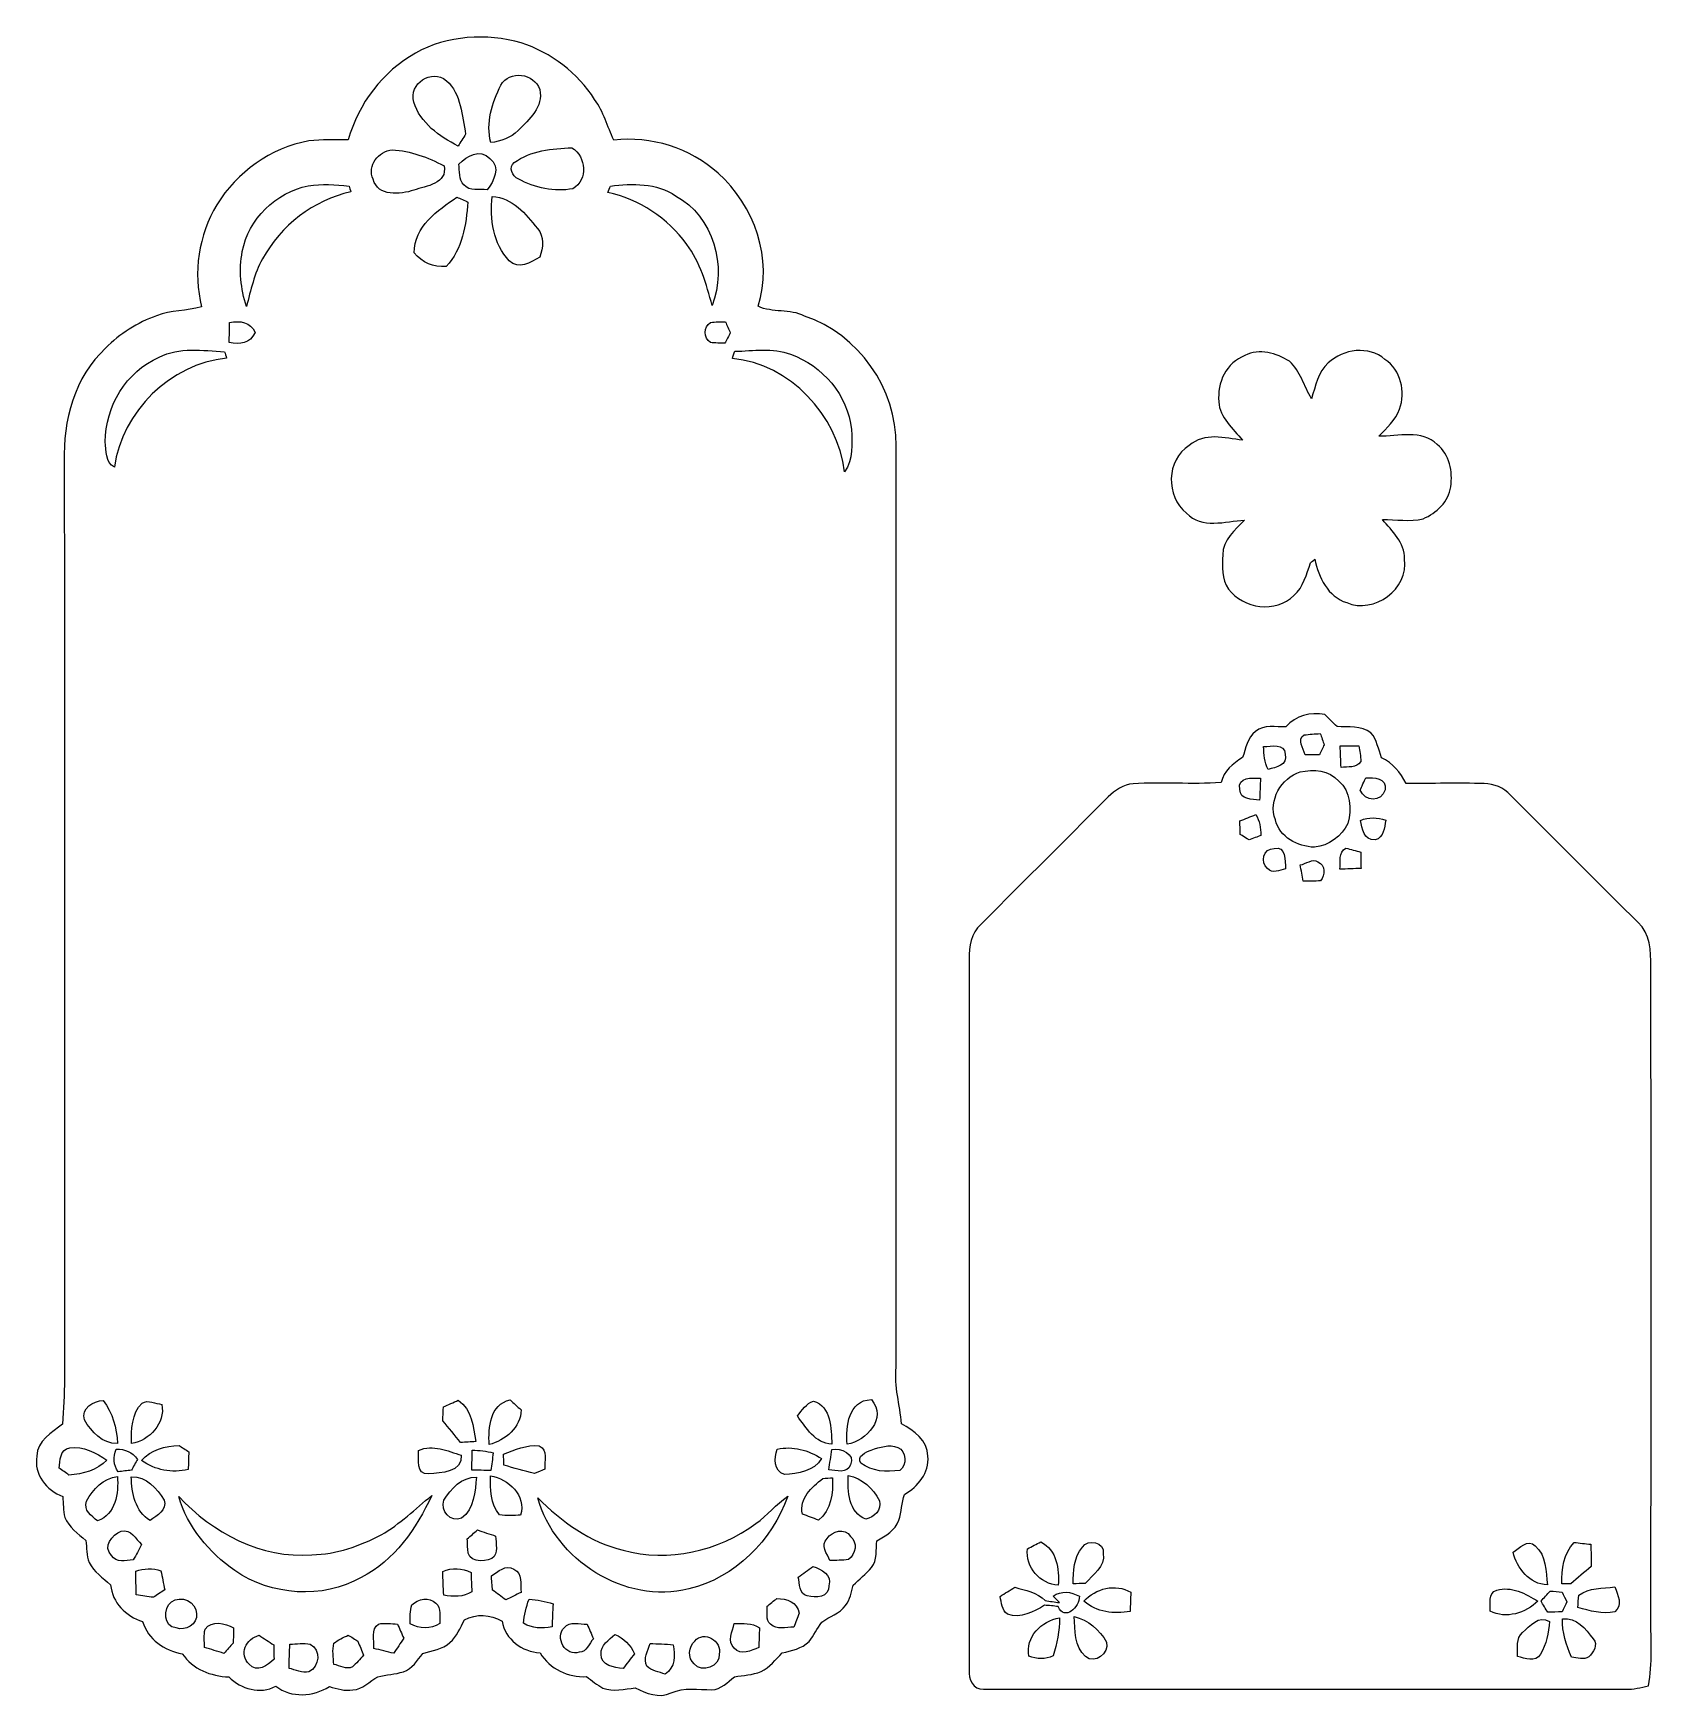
# Model space of a CAD drawing. Header units: centimetres. Extents: x -7.1 to 7, y -7.3 to 7.3.
import ezdxf

# ---------------------------------------------------------------- set-up
doc = ezdxf.new("R2010")
doc.units = ezdxf.units.CM
doc.header["$MEASUREMENT"] = 0
doc.layers.add('Camada 1', color=7, linetype='Continuous')

msp = doc.modelspace()

# ---------------------------------------------------------------- linework, layer by layer
at = {"layer": 'Camada 1', "color": 151}
for points, knots in [([(-3.75284, 7.09648), (-3.47591, 7.25382), (-3.13372, 7.26897), (-2.83069, 7.18643), (-2.83069, 7.18643), (-2.57104, 7.0986), (-2.33644, 6.92502), (-2.19004, 6.69149), (-2.19004, 6.69149), (-2.11384, 6.58388), (-2.07785, 6.45548), (-2.02352, 6.33659), (-2.02352, 6.33659), (-1.69579, 6.37363), (-1.35607, 6.27062), (-1.11195, 6.04697), (-1.11195, 6.04697), (-0.7955, 5.7665), (-0.63076, 5.29519), (-0.76412, 4.88631), (-0.76412, 4.88631), (-0.63675, 4.82706), (-0.48577, 4.8655), (-0.35806, 4.80094), (-0.35806, 4.80094), (0.1136, 4.64219), (0.44979, 4.1663), (0.44097, 3.66818), (0.44097, 3.66818), (0.44167, 0.98777), (0.44238, -1.69298), (0.44062, -4.37339), (0.44062, -4.37339), (0.42579, -4.5406), (0.47271, -4.70252), (0.48894, -4.86762), (0.48894, -4.86762), (0.59901, -4.92478), (0.71437, -5.01473), (0.71861, -5.15055), (0.71861, -5.15055), (0.73306, -5.29519), (0.63112, -5.41513), (0.51399, -5.48428), (0.51399, -5.48428), (0.4893, -5.55766), (0.48894, -5.63667), (0.46601, -5.71041), (0.46601, -5.71041), (0.43427, -5.7979), (0.3489, -5.84412), (0.2734, -5.88822), (0.2734, -5.88822), (0.26317, -5.96582), (0.27939, -6.05613), (0.22647, -6.1221), (0.22647, -6.1221), (0.17955, -6.1796), (0.12064, -6.22618), (0.06631, -6.27661), (0.06631, -6.27661), (0.04938, -6.33694), (0.03951, -6.40257), (0.00034, -6.45371), (0.00034, -6.45371), (-0.05115, -6.52497), (-0.14145, -6.54755), (-0.20778, -6.60047), (-0.20778, -6.60047), (-0.24835, -6.65339), (-0.27622, -6.71512), (-0.31855, -6.76733), (-0.31855, -6.76733), (-0.37923, -6.8326), (-0.47201, -6.84494), (-0.5535, -6.86822), (-0.5535, -6.86822), (-0.611, -6.92572), (-0.6625, -6.99416), (-0.73695, -7.03121), (-0.73695, -7.03121), (-0.81173, -7.05979), (-0.89252, -7.06437), (-0.97084, -7.07565), (-0.97084, -7.07565), (-1.02975, -7.12223), (-1.0862, -7.1875), (-1.16733, -7.18889), (-1.16733, -7.18889), (-1.28658, -7.1896), (-1.4097, -7.16209), (-1.52223, -7.21713), (-1.52223, -7.21713), (-1.62877, -7.26722), (-1.74025, -7.22029), (-1.8369, -7.17232), (-1.8369, -7.17232), (-1.92899, -7.18397), (-2.02706, -7.21006), (-2.11737, -7.17515), (-2.11737, -7.17515), (-2.16887, -7.14728), (-2.21368, -7.10917), (-2.25989, -7.07424), (-2.25989, -7.07424), (-2.42393, -7.08483), (-2.57951, -7.00687), (-2.667, -6.86788), (-2.667, -6.86788), (-2.82292, -6.85587), (-2.97144, -6.75111), (-2.99861, -6.59058), (-2.99861, -6.59058), (-3.10198, -6.53345), (-3.22121, -6.52039), (-3.32705, -6.58001), (-3.32705, -6.58001), (-3.36232, -6.64951), (-3.39336, -6.72429), (-3.45298, -6.77721), (-3.45298, -6.77721), (-3.5179, -6.83718), (-3.60927, -6.84742), (-3.6904, -6.87175), (-3.6904, -6.87175), (-3.73909, -6.93137), (-3.78142, -7.00617), (-3.85867, -7.03226), (-3.85867, -7.03226), (-3.93135, -7.0552), (-4.00897, -7.05767), (-4.08269, -7.07672), (-4.08269, -7.07672), (-4.15642, -7.11234), (-4.21286, -7.1875), (-4.30035, -7.18996), (-4.30035, -7.18996), (-4.3702, -7.20302), (-4.4383, -7.18078), (-4.50461, -7.16209), (-4.50461, -7.16209), (-4.6475, -7.24782), (-4.83588, -7.2651), (-4.97275, -7.15785), (-4.97275, -7.15785), (-5.11069, -7.23299), (-5.27578, -7.1829), (-5.38198, -7.07743), (-5.38198, -7.07743), (-5.54248, -7.06966), (-5.6956, -7.01145), (-5.78908, -6.87492), (-5.78908, -6.87492), (-5.94642, -6.8453), (-6.08682, -6.75181), (-6.13587, -6.59306), (-6.13587, -6.59306), (-6.28332, -6.54719), (-6.40009, -6.43113), (-6.4149, -6.27274), (-6.4149, -6.27274), (-6.48158, -6.21276), (-6.56166, -6.16126), (-6.60293, -6.07871), (-6.60293, -6.07871), (-6.62445, -6.01698), (-6.62305, -5.95066), (-6.63081, -5.8868), (-6.63081, -5.8868), (-6.69748, -5.82577), (-6.77932, -5.77179), (-6.81426, -5.68466), (-6.81426, -5.68466), (-6.82941, -5.62539), (-6.8273, -5.56294), (-6.83224, -5.50262), (-6.83224, -5.50262), (-6.97371, -5.44795), (-7.08942, -5.3093), (-7.05767, -5.14984), (-7.05767, -5.14984), (-7.0566, -5.01368), (-6.92855, -4.94347), (-6.83331, -4.8715), (-6.83331, -4.8715), (-6.82766, -4.74062), (-6.81813, -4.6101), (-6.81743, -4.47922), (-6.81743, -4.47922), (-6.81955, -1.80974), (-6.81601, 0.85936), (-6.81918, 3.52882), (-6.81918, 3.52882), (-6.83224, 3.88691), (-6.72889, 4.27143), (-6.45829, 4.52013), (-6.45829, 4.52013), (-6.33377, 4.64714), (-6.18067, 4.74486), (-6.0131, 4.80377), (-6.0131, 4.80377), (-5.88715, 4.85104), (-5.74993, 4.84504), (-5.62151, 4.88173), (-5.62151, 4.88173), (-5.69419, 5.18018), (-5.64797, 5.50827), (-5.48852, 5.77144), (-5.48852, 5.77144), (-5.31247, 6.0579), (-5.01721, 6.26991), (-4.68453, 6.32989), (-4.68453, 6.32989), (-4.57059, 6.34471), (-4.45487, 6.33835), (-4.34021, 6.33871), (-4.34021, 6.33871), (-4.25379, 6.65621), (-4.03965, 6.93525), (-3.75284, 7.09648)], [0, 0, 0, 0, 0.01785714, 0.01785714, 0.01785714, 0.01785714, 0.03571429, 0.03571429, 0.03571429, 0.03571429, 0.05357143, 0.05357143, 0.05357143, 0.05357143, 0.07142857, 0.07142857, 0.07142857, 0.07142857, 0.08928571, 0.08928571, 0.08928571, 0.08928571, 0.10714286, 0.10714286, 0.10714286, 0.10714286, 0.125, 0.125, 0.125, 0.125, 0.14285714, 0.14285714, 0.14285714, 0.14285714, 0.16071429, 0.16071429, 0.16071429, 0.16071429, 0.17857143, 0.17857143, 0.17857143, 0.17857143, 0.19642857, 0.19642857, 0.19642857, 0.19642857, 0.21428571, 0.21428571, 0.21428571, 0.21428571, 0.23214286, 0.23214286, 0.23214286, 0.23214286, 0.25, 0.25, 0.25, 0.25, 0.26785714, 0.26785714, 0.26785714, 0.26785714, 0.28571429, 0.28571429, 0.28571429, 0.28571429, 0.30357143, 0.30357143, 0.30357143, 0.30357143, 0.32142857, 0.32142857, 0.32142857, 0.32142857, 0.33928571, 0.33928571, 0.33928571, 0.33928571, 0.35714286, 0.35714286, 0.35714286, 0.35714286, 0.375, 0.375, 0.375, 0.375, 0.39285714, 0.39285714, 0.39285714, 0.39285714, 0.41071429, 0.41071429, 0.41071429, 0.41071429, 0.42857143, 0.42857143, 0.42857143, 0.42857143, 0.44642857, 0.44642857, 0.44642857, 0.44642857, 0.46428571, 0.46428571, 0.46428571, 0.46428571, 0.48214286, 0.48214286, 0.48214286, 0.48214286, 0.5, 0.5, 0.5, 0.5, 0.51785714, 0.51785714, 0.51785714, 0.51785714, 0.53571429, 0.53571429, 0.53571429, 0.53571429, 0.55357143, 0.55357143, 0.55357143, 0.55357143, 0.57142857, 0.57142857, 0.57142857, 0.57142857, 0.58928571, 0.58928571, 0.58928571, 0.58928571, 0.60714286, 0.60714286, 0.60714286, 0.60714286, 0.625, 0.625, 0.625, 0.625, 0.64285714, 0.64285714, 0.64285714, 0.64285714, 0.66071429, 0.66071429, 0.66071429, 0.66071429, 0.67857143, 0.67857143, 0.67857143, 0.67857143, 0.69642857, 0.69642857, 0.69642857, 0.69642857, 0.71428571, 0.71428571, 0.71428571, 0.71428571, 0.73214286, 0.73214286, 0.73214286, 0.73214286, 0.75, 0.75, 0.75, 0.75, 0.76785714, 0.76785714, 0.76785714, 0.76785714, 0.78571429, 0.78571429, 0.78571429, 0.78571429, 0.80357143, 0.80357143, 0.80357143, 0.80357143, 0.82142857, 0.82142857, 0.82142857, 0.82142857, 0.83928571, 0.83928571, 0.83928571, 0.83928571, 0.85714286, 0.85714286, 0.85714286, 0.85714286, 0.875, 0.875, 0.875, 0.875, 0.89285714, 0.89285714, 0.89285714, 0.89285714, 0.91071429, 0.91071429, 0.91071429, 0.91071429, 0.92857143, 0.92857143, 0.92857143, 0.92857143, 0.94642857, 0.94642857, 0.94642857, 0.94642857, 0.96428571, 0.96428571, 0.96428571, 0.96428571, 1, 1, 1, 1]), ([(-3.76872, 6.66891), (-3.76872, 6.66891), (-3.76872, 6.66891), (-3.76872, 6.66891), (-3.76872, 6.66891), (-3.71333, 6.48757), (-3.54471, 6.36622), (-3.38172, 6.28509), (-3.38172, 6.28509), (-3.3602, 6.31966), (-3.33798, 6.35423), (-3.31611, 6.3888), (-3.31611, 6.3888), (-3.34573, 6.54861), (-3.35421, 6.73981), (-3.48368, 6.85553), (-3.48368, 6.85553), (-3.60961, 6.96489), (-3.81599, 6.828), (-3.76872, 6.66891)], [0, 0, 0, 0, 0.16666667, 0.16666667, 0.16666667, 0.16666667, 0.33333333, 0.33333333, 0.33333333, 0.33333333, 0.5, 0.5, 0.5, 0.5, 0.66666667, 0.66666667, 0.66666667, 0.66666667, 1, 1, 1, 1]), ([(-3.00813, 6.81531), (-3.00813, 6.81531), (-3.00813, 6.81531), (-3.00813, 6.81531), (-3.00813, 6.81531), (-3.08434, 6.66326), (-3.14184, 6.48511), (-3.09703, 6.31472), (-3.09703, 6.31472), (-3.00884, 6.32707), (-2.92064, 6.35458), (-2.85784, 6.42126), (-2.85784, 6.42126), (-2.76189, 6.5151), (-2.63455, 6.62834), (-2.66946, 6.77827), (-2.66946, 6.77827), (-2.71426, 6.92185), (-2.93792, 6.95218), (-3.00813, 6.81531)], [0, 0, 0, 0, 0.16666667, 0.16666667, 0.16666667, 0.16666667, 0.33333333, 0.33333333, 0.33333333, 0.33333333, 0.5, 0.5, 0.5, 0.5, 0.66666667, 0.66666667, 0.66666667, 0.66666667, 1, 1, 1, 1]), ([(-4.12326, 5.9951), (-4.12326, 5.9951), (-4.12326, 5.9951), (-4.12326, 5.9951), (-4.12326, 5.9951), (-4.08128, 5.84093), (-3.88725, 5.86139), (-3.76802, 5.89986), (-3.76802, 5.89986), (-3.66112, 5.93619), (-3.47169, 5.95558), (-3.50485, 6.11258), (-3.50485, 6.11258), (-3.64455, 6.18808), (-3.7973, 6.2417), (-3.95676, 6.25228), (-3.95676, 6.25228), (-4.0767, 6.24134), (-4.17653, 6.11363), (-4.12326, 5.9951)], [0, 0, 0, 0, 0.16666667, 0.16666667, 0.16666667, 0.16666667, 0.33333333, 0.33333333, 0.33333333, 0.33333333, 0.5, 0.5, 0.5, 0.5, 0.66666667, 0.66666667, 0.66666667, 0.66666667, 1, 1, 1, 1]), ([(-3.37609, 6.1281), (-3.37609, 6.1281), (-3.37609, 6.1281), (-3.37609, 6.1281), (-3.37609, 6.1281), (-3.36656, 6.06707), (-3.37889, 5.99405), (-3.33092, 5.94606), (-3.33092, 5.94606), (-3.28048, 5.88644), (-3.19439, 5.91431), (-3.12702, 5.90303), (-3.12702, 5.90303), (-3.06916, 5.97992), (-3.00708, 6.10234), (-3.10444, 6.17643), (-3.10444, 6.17643), (-3.19193, 6.26497), (-3.30412, 6.19901), (-3.37609, 6.1281)], [0, 0, 0, 0, 0.16666667, 0.16666667, 0.16666667, 0.16666667, 0.33333333, 0.33333333, 0.33333333, 0.33333333, 0.5, 0.5, 0.5, 0.5, 0.66666667, 0.66666667, 0.66666667, 0.66666667, 1, 1, 1, 1]), ([(-2.89207, 6.1415), (-2.89207, 6.1415), (-2.89207, 6.1415), (-2.89207, 6.1415), (-2.89207, 6.1415), (-2.94357, 6.102), (-2.91076, 6.01909), (-2.85679, 5.99792), (-2.85679, 5.99792), (-2.71322, 5.91996), (-2.5407, 5.8801), (-2.37912, 5.9129), (-2.37912, 5.9129), (-2.24649, 5.99263), (-2.26236, 6.18949), (-2.38794, 6.26991), (-2.38794, 6.26991), (-2.56151, 6.26392), (-2.74672, 6.24451), (-2.89207, 6.1415)], [0, 0, 0, 0, 0.16666667, 0.16666667, 0.16666667, 0.16666667, 0.33333333, 0.33333333, 0.33333333, 0.33333333, 0.5, 0.5, 0.5, 0.5, 0.66666667, 0.66666667, 0.66666667, 0.66666667, 1, 1, 1, 1]), ([(-2.0521, 5.93583), (-2.0521, 5.93583), (-2.0521, 5.93583), (-2.0521, 5.93583), (-2.0521, 5.93583), (-2.05775, 5.92208), (-2.06974, 5.89455), (-2.07539, 5.88081), (-2.07539, 5.88081), (-1.80057, 5.82083), (-1.55081, 5.65396), (-1.3864, 5.42642), (-1.3864, 5.42642), (-1.26717, 5.26979), (-1.21603, 5.07894), (-1.16451, 4.89267), (-1.16451, 4.89267), (-1.03187, 5.23239), (-1.15359, 5.6716), (-1.48307, 5.85011), (-1.48307, 5.85011), (-1.64994, 5.96477), (-1.86019, 5.95806), (-2.0521, 5.93583)], [0, 0, 0, 0, 0.14285714, 0.14285714, 0.14285714, 0.14285714, 0.28571429, 0.28571429, 0.28571429, 0.28571429, 0.42857143, 0.42857143, 0.42857143, 0.42857143, 0.57142857, 0.57142857, 0.57142857, 0.57142857, 0.71428571, 0.71428571, 0.71428571, 0.71428571, 1, 1, 1, 1]), ([(-5.2652, 5.36363), (-5.2652, 5.36363), (-5.2652, 5.36363), (-5.2652, 5.36363), (-5.2652, 5.36363), (-5.29766, 5.20417), (-5.27755, 5.03907), (-5.22958, 4.88492), (-5.22958, 4.88492), (-5.18971, 5.02532), (-5.16254, 5.17172), (-5.08916, 5.29943), (-5.08916, 5.29943), (-4.92901, 5.59223), (-4.64467, 5.8113), (-4.31835, 5.88539), (-4.31835, 5.88539), (-4.32223, 5.89774), (-4.33, 5.92278), (-4.33351, 5.93514), (-4.33351, 5.93514), (-4.45169, 5.94571), (-4.57164, 5.95841), (-4.68948, 5.9376), (-4.68948, 5.9376), (-4.97099, 5.88151), (-5.2137, 5.64868), (-5.2652, 5.36363)], [0, 0, 0, 0, 0.125, 0.125, 0.125, 0.125, 0.25, 0.25, 0.25, 0.25, 0.375, 0.375, 0.375, 0.375, 0.5, 0.5, 0.5, 0.5, 0.625, 0.625, 0.625, 0.625, 0.75, 0.75, 0.75, 0.75, 1, 1, 1, 1]), ([(-3.76519, 5.3534), (-3.76519, 5.3534), (-3.76519, 5.3534), (-3.76519, 5.3534), (-3.76519, 5.3534), (-3.69534, 5.26837), (-3.59798, 5.22111), (-3.48684, 5.23487), (-3.48684, 5.23487), (-3.34115, 5.38409), (-3.31223, 5.59788), (-3.29671, 5.79649), (-3.29671, 5.79649), (-3.32034, 5.80672), (-3.36797, 5.82789), (-3.3916, 5.83847), (-3.3916, 5.83847), (-3.56129, 5.72557), (-3.76765, 5.57988), (-3.76519, 5.3534)], [0, 0, 0, 0, 0.16666667, 0.16666667, 0.16666667, 0.16666667, 0.33333333, 0.33333333, 0.33333333, 0.33333333, 0.5, 0.5, 0.5, 0.5, 0.66666667, 0.66666667, 0.66666667, 0.66666667, 1, 1, 1, 1]), ([(-2.93511, 5.28425), (-2.93511, 5.28425), (-2.93511, 5.28425), (-2.93511, 5.28425), (-2.93511, 5.28425), (-2.85362, 5.19818), (-2.74954, 5.27297), (-2.66734, 5.31495), (-2.66734, 5.31495), (-2.64159, 5.39855), (-2.62643, 5.49416), (-2.68993, 5.56577), (-2.68993, 5.56577), (-2.79011, 5.69136), (-2.909, 5.83776), (-3.08327, 5.84446), (-3.08327, 5.84446), (-3.1069, 5.6508), (-3.07657, 5.42854), (-2.93511, 5.28425)], [0, 0, 0, 0, 0.16666667, 0.16666667, 0.16666667, 0.16666667, 0.33333333, 0.33333333, 0.33333333, 0.33333333, 0.5, 0.5, 0.5, 0.5, 0.66666667, 0.66666667, 0.66666667, 0.66666667, 1, 1, 1, 1]), ([(-5.37632, 4.74591), (-5.37632, 4.74591), (-5.37632, 4.74591), (-5.37632, 4.74591), (-5.37632, 4.74591), (-5.37739, 4.687), (-5.37845, 4.62808), (-5.37951, 4.56917), (-5.37951, 4.56917), (-5.28672, 4.55188), (-5.19782, 4.56106), (-5.15372, 4.65632), (-5.15372, 4.65632), (-5.19499, 4.75368), (-5.28496, 4.76003), (-5.37632, 4.74591)], [0, 0, 0, 0, 0.2, 0.2, 0.2, 0.2, 0.4, 0.4, 0.4, 0.4, 0.6, 0.6, 0.6, 0.6, 1, 1, 1, 1]), ([(-1.17897, 4.74451), (-1.17897, 4.74451), (-1.17897, 4.74451), (-1.17897, 4.74451), (-1.17897, 4.74451), (-1.24283, 4.70887), (-1.23859, 4.60869), (-1.17968, 4.57059), (-1.17968, 4.57059), (-1.13736, 4.56494), (-1.09502, 4.56494), (-1.05233, 4.56352), (-1.05233, 4.56352), (-1.04104, 4.58645), (-1.01811, 4.63232), (-1.00682, 4.65561), (-1.00682, 4.65561), (-1.01706, 4.67924), (-1.03716, 4.72651), (-1.04705, 4.75014), (-1.04705, 4.75014), (-1.09114, 4.74944), (-1.13558, 4.75192), (-1.17897, 4.74451)], [0, 0, 0, 0, 0.14285714, 0.14285714, 0.14285714, 0.14285714, 0.28571429, 0.28571429, 0.28571429, 0.28571429, 0.42857143, 0.42857143, 0.42857143, 0.42857143, 0.57142857, 0.57142857, 0.57142857, 0.57142857, 0.71428571, 0.71428571, 0.71428571, 0.71428571, 1, 1, 1, 1]), ([(-5.99157, 4.44146), (-5.99157, 4.44146), (-5.99157, 4.44146), (-5.99157, 4.44146), (-5.99157, 4.44146), (-6.27803, 4.31906), (-6.46077, 4.01002), (-6.46253, 3.70311), (-6.46253, 3.70311), (-6.45018, 3.62691), (-6.46182, 3.52424), (-6.3821, 3.48121), (-6.3821, 3.48121), (-6.31331, 3.96804), (-5.89385, 4.38326), (-5.40278, 4.43406), (-5.40278, 4.43406), (-5.40702, 4.44816), (-5.41584, 4.47604), (-5.42042, 4.4898), (-5.42042, 4.4898), (-5.61057, 4.49967), (-5.81518, 4.53319), (-5.99157, 4.44146)], [0, 0, 0, 0, 0.14285714, 0.14285714, 0.14285714, 0.14285714, 0.28571429, 0.28571429, 0.28571429, 0.28571429, 0.42857143, 0.42857143, 0.42857143, 0.42857143, 0.57142857, 0.57142857, 0.57142857, 0.57142857, 0.71428571, 0.71428571, 0.71428571, 0.71428571, 1, 1, 1, 1]), ([(-0.9666, 4.49403), (-0.9666, 4.49403), (-0.9666, 4.49403), (-0.9666, 4.49403), (-0.9666, 4.49403), (-0.97189, 4.47852), (-0.98212, 4.44746), (-0.98707, 4.43194), (-0.98707, 4.43194), (-0.4819, 4.37832), (-0.07196, 3.93912), (-0.00847, 3.44134), (-0.00847, 3.44134), (0.06526, 3.54929), (0.06103, 3.68723), (0.05045, 3.81212), (0.05045, 3.81212), (0.02151, 4.10951), (-0.20143, 4.36879), (-0.47978, 4.46722), (-0.47978, 4.46722), (-0.6357, 4.52649), (-0.80468, 4.49615), (-0.9666, 4.49403)], [0, 0, 0, 0, 0.14285714, 0.14285714, 0.14285714, 0.14285714, 0.28571429, 0.28571429, 0.28571429, 0.28571429, 0.42857143, 0.42857143, 0.42857143, 0.42857143, 0.57142857, 0.57142857, 0.57142857, 0.57142857, 0.71428571, 0.71428571, 0.71428571, 0.71428571, 1, 1, 1, 1]), ([(3.48614, 4.45557), (3.61102, 4.52472), (3.76096, 4.47745), (3.87349, 4.40584), (3.87349, 4.40584), (3.97191, 4.32187), (4.00085, 4.18782), (4.06576, 4.07987), (4.06576, 4.07987), (4.10491, 4.18711), (4.12221, 4.31411), (4.21357, 4.39278), (4.21357, 4.39278), (4.34269, 4.51414), (4.56812, 4.54483), (4.70675, 4.42277), (4.70675, 4.42277), (4.84786, 4.33175), (4.88984, 4.13948), (4.83551, 3.98709), (4.83551, 3.98709), (4.80024, 3.8922), (4.72263, 3.82376), (4.65349, 3.75355), (4.65349, 3.75355), (4.82318, 3.74721), (5.02813, 3.81458), (5.16431, 3.67982), (5.16431, 3.67982), (5.27297, 3.59375), (5.30048, 3.4424), (5.28179, 3.31152), (5.28179, 3.31152), (5.26696, 3.18099), (5.15549, 3.08151), (5.04084, 3.03176), (5.04084, 3.03176), (4.92441, 3.0046), (4.80342, 3.02472), (4.68524, 3.02506), (4.68524, 3.02506), (4.77166, 2.92522), (4.87997, 2.82397), (4.8789, 2.68111), (4.8789, 2.68111), (4.91737, 2.41828), (4.61362, 2.1985), (4.37373, 2.29941), (4.37373, 2.29941), (4.20899, 2.35232), (4.12962, 2.5213), (4.09504, 2.67828), (4.09504, 2.67828), (4.08586, 2.67053), (4.06752, 2.65535), (4.05835, 2.64759), (4.05835, 2.64759), (4.02307, 2.5474), (3.99661, 2.43521), (3.91371, 2.36185), (3.91371, 2.36185), (3.75742, 2.20661), (3.46957, 2.24401), (3.34256, 2.41864), (3.34256, 2.41864), (3.28117, 2.50506), (3.28682, 2.61725), (3.29211, 2.7178), (3.29211, 2.7178), (3.29282, 2.84726), (3.40042, 2.93404), (3.48156, 3.02048), (3.48156, 3.02048), (3.31364, 3.00918), (3.10832, 2.9404), (2.97461, 3.08115), (2.97461, 3.08115), (2.794, 3.22967), (2.79646, 3.54259), (2.99895, 3.671), (2.99895, 3.671), (3.13195, 3.78741), (3.30834, 3.73803), (3.46428, 3.71722), (3.46428, 3.71722), (3.3842, 3.81987), (3.26143, 3.91159), (3.25861, 4.05306), (3.25861, 4.05306), (3.24026, 4.2171), (3.32422, 4.39773), (3.48614, 4.45557)], [0, 0, 0, 0, 0.04166667, 0.04166667, 0.04166667, 0.04166667, 0.08333333, 0.08333333, 0.08333333, 0.08333333, 0.125, 0.125, 0.125, 0.125, 0.16666667, 0.16666667, 0.16666667, 0.16666667, 0.20833333, 0.20833333, 0.20833333, 0.20833333, 0.25, 0.25, 0.25, 0.25, 0.29166667, 0.29166667, 0.29166667, 0.29166667, 0.33333333, 0.33333333, 0.33333333, 0.33333333, 0.375, 0.375, 0.375, 0.375, 0.41666667, 0.41666667, 0.41666667, 0.41666667, 0.45833333, 0.45833333, 0.45833333, 0.45833333, 0.5, 0.5, 0.5, 0.5, 0.54166667, 0.54166667, 0.54166667, 0.54166667, 0.58333333, 0.58333333, 0.58333333, 0.58333333, 0.625, 0.625, 0.625, 0.625, 0.66666667, 0.66666667, 0.66666667, 0.66666667, 0.70833333, 0.70833333, 0.70833333, 0.70833333, 0.75, 0.75, 0.75, 0.75, 0.79166667, 0.79166667, 0.79166667, 0.79166667, 0.83333333, 0.83333333, 0.83333333, 0.83333333, 0.875, 0.875, 0.875, 0.875, 0.91666667, 0.91666667, 0.91666667, 0.91666667, 1, 1, 1, 1]), ([(3.84352, 1.21496), (3.9303, 1.31621), (4.05482, 1.34549), (4.18358, 1.32221), (4.18358, 1.32221), (4.21852, 1.28693), (4.25379, 1.25201), (4.28941, 1.21708), (4.28941, 1.21708), (4.3882, 1.21214), (4.50144, 1.22943), (4.5854, 1.16416), (4.5854, 1.16416), (4.63868, 1.10348), (4.6496, 1.01847), (4.67747, 0.94509), (4.67747, 0.94509), (4.77626, 0.89958), (4.8447, 0.81597), (4.89267, 0.72036), (4.89267, 0.72036), (5.12022, 0.72143), (5.34775, 0.72636), (5.57494, 0.72036), (5.57494, 0.72036), (5.66137, 0.72036), (5.74357, 0.68192), (5.80284, 0.61948), (5.80284, 0.61948), (6.17361, 0.24977), (6.54297, -0.12171), (6.91515, -0.49001), (6.91515, -0.49001), (7.02522, -0.58773), (7.02875, -0.74329), (7.02944, -0.87948), (7.02944, -0.87948), (7.0305, -2.77354), (7.0298, -4.6676), (7.0298, -6.56166), (7.0298, -6.56166), (7.02627, -6.75922), (7.04461, -6.95854), (7.00758, -7.15398), (7.00758, -7.15398), (6.94231, -7.17161), (6.87563, -7.18609), (6.8079, -7.18538), (6.8079, -7.18538), (4.93959, -7.18114), (3.07092, -7.18609), (1.20261, -7.18326), (1.20261, -7.18326), (1.11478, -7.19349), (1.07173, -7.09329), (1.07914, -7.01957), (1.07914, -7.01957), (1.0802, -4.95017), (1.07809, -2.88079), (1.0802, -0.81138), (1.0802, -0.81138), (1.07456, -0.70202), (1.09643, -0.58632), (1.18004, -0.5087), (1.18004, -0.5087), (1.55081, -0.13828), (1.92193, 0.23213), (2.292, 0.60325), (2.292, 0.60325), (2.35162, 0.66145), (2.42393, 0.71402), (2.51001, 0.7179), (2.51001, 0.7179), (2.76577, 0.73447), (3.02224, 0.71191), (3.278, 0.72848), (3.278, 0.72848), (3.29881, 0.83114), (3.3796, 0.895), (3.46428, 0.9465), (3.46428, 0.9465), (3.49425, 1.02551), (3.50555, 1.12289), (3.57893, 1.17544), (3.57893, 1.17544), (3.65337, 1.23718), (3.75496, 1.2125), (3.84352, 1.21496)], [0, 0, 0, 0, 0.04347826, 0.04347826, 0.04347826, 0.04347826, 0.08695652, 0.08695652, 0.08695652, 0.08695652, 0.13043478, 0.13043478, 0.13043478, 0.13043478, 0.17391304, 0.17391304, 0.17391304, 0.17391304, 0.2173913, 0.2173913, 0.2173913, 0.2173913, 0.26086957, 0.26086957, 0.26086957, 0.26086957, 0.30434783, 0.30434783, 0.30434783, 0.30434783, 0.34782609, 0.34782609, 0.34782609, 0.34782609, 0.39130435, 0.39130435, 0.39130435, 0.39130435, 0.43478261, 0.43478261, 0.43478261, 0.43478261, 0.47826087, 0.47826087, 0.47826087, 0.47826087, 0.52173913, 0.52173913, 0.52173913, 0.52173913, 0.56521739, 0.56521739, 0.56521739, 0.56521739, 0.60869565, 0.60869565, 0.60869565, 0.60869565, 0.65217391, 0.65217391, 0.65217391, 0.65217391, 0.69565217, 0.69565217, 0.69565217, 0.69565217, 0.73913043, 0.73913043, 0.73913043, 0.73913043, 0.7826087, 0.7826087, 0.7826087, 0.7826087, 0.82608696, 0.82608696, 0.82608696, 0.82608696, 0.86956522, 0.86956522, 0.86956522, 0.86956522, 0.91304348, 0.91304348, 0.91304348, 0.91304348, 1, 1, 1, 1]), ([(3.64912, 1.04386), (3.64912, 1.04386), (3.64912, 1.04386), (3.64912, 1.04386), (3.64912, 1.04386), (3.64912, 0.97508), (3.65441, 0.90594), (3.68793, 0.8442), (3.68793, 0.8442), (3.75708, 0.86042), (3.86045, 0.88089), (3.83821, 0.97649), (3.83821, 0.97649), (3.82729, 1.07843), (3.71934, 1.0421), (3.64912, 1.04386)], [0, 0, 0, 0, 0.2, 0.2, 0.2, 0.2, 0.4, 0.4, 0.4, 0.4, 0.6, 0.6, 0.6, 0.6, 1, 1, 1, 1]), ([(4.00332, 1.1444), (4.00332, 1.1444), (4.00332, 1.1444), (4.00332, 1.1444), (4.00332, 1.1444), (3.93488, 1.10137), (3.99944, 1.02904), (4.01002, 0.97189), (4.01002, 0.97189), (4.04142, 0.97119), (4.10386, 0.97013), (4.13526, 0.96979), (4.13526, 0.96979), (4.14584, 0.99236), (4.16665, 1.03716), (4.17724, 1.05974), (4.17724, 1.05974), (4.16913, 1.08374), (4.1522, 1.13205), (4.14372, 1.15605), (4.14372, 1.15605), (4.0968, 1.15322), (4.04953, 1.15217), (4.00332, 1.1444)], [0, 0, 0, 0, 0.14285714, 0.14285714, 0.14285714, 0.14285714, 0.28571429, 0.28571429, 0.28571429, 0.28571429, 0.42857143, 0.42857143, 0.42857143, 0.42857143, 0.57142857, 0.57142857, 0.57142857, 0.57142857, 0.71428571, 0.71428571, 0.71428571, 0.71428571, 1, 1, 1, 1]), ([(4.31694, 1.04951), (4.31694, 1.04951), (4.31694, 1.04951), (4.31694, 1.04951), (4.31694, 1.04951), (4.31906, 0.98672), (4.32152, 0.92392), (4.32435, 0.86113), (4.32435, 0.86113), (4.38291, 0.87066), (4.46051, 0.8509), (4.4965, 0.91369), (4.4965, 0.91369), (4.49579, 0.95956), (4.49014, 1.00507), (4.47957, 1.04951), (4.47957, 1.04951), (4.42524, 1.04951), (4.37091, 1.04951), (4.31694, 1.04951)], [0, 0, 0, 0, 0.16666667, 0.16666667, 0.16666667, 0.16666667, 0.33333333, 0.33333333, 0.33333333, 0.33333333, 0.5, 0.5, 0.5, 0.5, 0.66666667, 0.66666667, 0.66666667, 0.66666667, 1, 1, 1, 1]), ([(3.44099, 0.66957), (3.44099, 0.66957), (3.44099, 0.66957), (3.44099, 0.66957), (3.44099, 0.66957), (3.4417, 0.57784), (3.54999, 0.58525), (3.6135, 0.57467), (3.6135, 0.57467), (3.61667, 0.63923), (3.61914, 0.70343), (3.62091, 0.76799), (3.62091, 0.76799), (3.54929, 0.76975), (3.41841, 0.78034), (3.44099, 0.66957)], [0, 0, 0, 0, 0.2, 0.2, 0.2, 0.2, 0.4, 0.4, 0.4, 0.4, 0.6, 0.6, 0.6, 0.6, 1, 1, 1, 1]), ([(3.9684, 0.82303), (3.9684, 0.82303), (3.9684, 0.82303), (3.9684, 0.82303), (3.9684, 0.82303), (3.80434, 0.76975), (3.68582, 0.57326), (3.75214, 0.40498), (3.75214, 0.40498), (3.78459, 0.25118), (3.94723, 0.17003), (4.09222, 0.16474), (4.09222, 0.16474), (4.21604, 0.17709), (4.33069, 0.26141), (4.38502, 0.37253), (4.38502, 0.37253), (4.41501, 0.49812), (4.41218, 0.65334), (4.30459, 0.74224), (4.30459, 0.74224), (4.22239, 0.8396), (4.08445, 0.84561), (3.9684, 0.82303)], [0, 0, 0, 0, 0.14285714, 0.14285714, 0.14285714, 0.14285714, 0.28571429, 0.28571429, 0.28571429, 0.28571429, 0.42857143, 0.42857143, 0.42857143, 0.42857143, 0.57142857, 0.57142857, 0.57142857, 0.57142857, 0.71428571, 0.71428571, 0.71428571, 0.71428571, 1, 1, 1, 1]), ([(4.53955, 0.77045), (4.53955, 0.77045), (4.53955, 0.77045), (4.53955, 0.77045), (4.53955, 0.77045), (4.52754, 0.74365), (4.50427, 0.69003), (4.49262, 0.66321), (4.49262, 0.66321), (4.53354, 0.56232), (4.67854, 0.55597), (4.71028, 0.6671), (4.71028, 0.6671), (4.7251, 0.77011), (4.61115, 0.77364), (4.53955, 0.77045)], [0, 0, 0, 0, 0.2, 0.2, 0.2, 0.2, 0.4, 0.4, 0.4, 0.4, 0.6, 0.6, 0.6, 0.6, 1, 1, 1, 1]), ([(3.44204, 0.3937), (3.44204, 0.3937), (3.44204, 0.3937), (3.44204, 0.3937), (3.44204, 0.3937), (3.4424, 0.36442), (3.44311, 0.30621), (3.44346, 0.27693), (3.44346, 0.27693), (3.46287, 0.26492), (3.50237, 0.24058), (3.52178, 0.22825), (3.52178, 0.22825), (3.54787, 0.23847), (3.59974, 0.25822), (3.62549, 0.26811), (3.62549, 0.26811), (3.62232, 0.33126), (3.61702, 0.39582), (3.58069, 0.44979), (3.58069, 0.44979), (3.53447, 0.4311), (3.48826, 0.41239), (3.44204, 0.3937)], [0, 0, 0, 0, 0.14285714, 0.14285714, 0.14285714, 0.14285714, 0.28571429, 0.28571429, 0.28571429, 0.28571429, 0.42857143, 0.42857143, 0.42857143, 0.42857143, 0.57142857, 0.57142857, 0.57142857, 0.57142857, 0.71428571, 0.71428571, 0.71428571, 0.71428571, 1, 1, 1, 1]), ([(4.49474, 0.39933), (4.49474, 0.39933), (4.49474, 0.39933), (4.49474, 0.39933), (4.49474, 0.39933), (4.51026, 0.32878), (4.52261, 0.22189), (4.62104, 0.22859), (4.62104, 0.22859), (4.69935, 0.24835), (4.70429, 0.33619), (4.71452, 0.40075), (4.71452, 0.40075), (4.64185, 0.42298), (4.566, 0.43039), (4.49474, 0.39933)], [0, 0, 0, 0, 0.2, 0.2, 0.2, 0.2, 0.4, 0.4, 0.4, 0.4, 0.6, 0.6, 0.6, 0.6, 1, 1, 1, 1]), ([(3.6837, -0.0201), (3.6837, -0.0201), (3.6837, -0.0201), (3.6837, -0.0201), (3.6837, -0.0201), (3.72674, -0.07231), (3.78741, -0.03457), (3.83998, -0.02363), (3.83998, -0.02363), (3.83504, 0.04234), (3.84598, 0.18167), (3.74049, 0.1538), (3.74049, 0.1538), (3.64842, 0.15592), (3.61385, 0.03174), (3.6837, -0.0201)], [0, 0, 0, 0, 0.2, 0.2, 0.2, 0.2, 0.4, 0.4, 0.4, 0.4, 0.6, 0.6, 0.6, 0.6, 1, 1, 1, 1]), ([(4.31375, -0.0268), (4.31375, -0.0268), (4.31375, -0.0268), (4.31375, -0.0268), (4.31375, -0.0268), (4.37549, -0.02504), (4.43688, -0.02258), (4.49896, -0.0201), (4.49896, -0.0201), (4.49791, 0.0275), (4.49721, 0.07513), (4.4965, 0.12242), (4.4965, 0.12242), (4.45347, 0.13511), (4.41006, 0.14639), (4.36667, 0.15662), (4.36667, 0.15662), (4.29823, 0.1203), (4.32328, 0.03598), (4.31375, -0.0268)], [0, 0, 0, 0, 0.16666667, 0.16666667, 0.16666667, 0.16666667, 0.33333333, 0.33333333, 0.33333333, 0.33333333, 0.5, 0.5, 0.5, 0.5, 0.66666667, 0.66666667, 0.66666667, 0.66666667, 1, 1, 1, 1]), ([(3.9684, 0.01023), (3.9684, 0.01023), (3.9684, 0.01023), (3.9684, 0.01023), (3.9684, 0.01023), (3.97686, -0.03703), (3.98568, -0.08466), (3.9945, -0.13229), (3.9945, -0.13229), (4.04459, -0.13194), (4.09539, -0.1337), (4.14584, -0.12805), (4.14584, -0.12805), (4.18677, -0.07972), (4.18958, 0.01057), (4.12255, 0.03668), (4.12255, 0.03668), (4.07387, 0.07055), (4.01884, 0.01693), (3.9684, 0.01023)], [0, 0, 0, 0, 0.16666667, 0.16666667, 0.16666667, 0.16666667, 0.33333333, 0.33333333, 0.33333333, 0.33333333, 0.5, 0.5, 0.5, 0.5, 0.66666667, 0.66666667, 0.66666667, 0.66666667, 1, 1, 1, 1]), ([(-6.64386, -4.83446), (-6.64386, -4.83446), (-6.64386, -4.83446), (-6.64386, -4.83446), (-6.64386, -4.83446), (-6.58001, -4.93642), (-6.48828, -5.04506), (-6.35528, -5.03836), (-6.35528, -5.03836), (-6.35916, -4.90361), (-6.39762, -4.77237), (-6.47912, -4.66407), (-6.47912, -4.66407), (-6.56872, -4.66865), (-6.67032, -4.73004), (-6.64386, -4.83446)], [0, 0, 0, 0, 0.2, 0.2, 0.2, 0.2, 0.4, 0.4, 0.4, 0.4, 0.6, 0.6, 0.6, 0.6, 1, 1, 1, 1]), ([(-6.13903, -4.68665), (-6.13903, -4.68665), (-6.13903, -4.68665), (-6.13903, -4.68665), (-6.13903, -4.68665), (-6.23217, -4.77943), (-6.23534, -4.91842), (-6.23111, -5.04084), (-6.23111, -5.04084), (-6.07659, -5.01085), (-5.93372, -4.86445), (-5.96793, -4.6983), (-5.96793, -4.6983), (-6.02368, -4.69194), (-6.08541, -4.6549), (-6.13903, -4.68665)], [0, 0, 0, 0, 0.2, 0.2, 0.2, 0.2, 0.4, 0.4, 0.4, 0.4, 0.6, 0.6, 0.6, 0.6, 1, 1, 1, 1]), ([(-3.51048, -4.72086), (-3.51048, -4.72086), (-3.51048, -4.72086), (-3.51048, -4.72086), (-3.51048, -4.72086), (-3.51189, -4.75121), (-3.51401, -4.81153), (-3.51508, -4.84187), (-3.51508, -4.84187), (-3.46287, -4.90466), (-3.411, -4.9678), (-3.3595, -5.03132), (-3.3595, -5.03132), (-3.31576, -5.02849), (-3.27166, -5.02603), (-3.22791, -5.02355), (-3.22791, -5.02355), (-3.24801, -4.89162), (-3.26319, -4.74627), (-3.3803, -4.6616), (-3.3803, -4.6616), (-3.4237, -4.68136), (-3.46745, -4.7011), (-3.51048, -4.72086)], [0, 0, 0, 0, 0.14285714, 0.14285714, 0.14285714, 0.14285714, 0.28571429, 0.28571429, 0.28571429, 0.28571429, 0.42857143, 0.42857143, 0.42857143, 0.42857143, 0.57142857, 0.57142857, 0.57142857, 0.57142857, 0.71428571, 0.71428571, 0.71428571, 0.71428571, 1, 1, 1, 1]), ([(-3.11009, -5.0493), (-3.11009, -5.0493), (-3.11009, -5.0493), (-3.11009, -5.0493), (-3.11009, -5.0493), (-2.9739, -5.01402), (-2.83174, -4.89654), (-2.83209, -4.74661), (-2.83209, -4.74661), (-2.86456, -4.71735), (-2.8963, -4.68841), (-2.92805, -4.65878), (-2.92805, -4.65878), (-3.10444, -4.69759), (-3.11962, -4.9022), (-3.11009, -5.0493)], [0, 0, 0, 0, 0.2, 0.2, 0.2, 0.2, 0.4, 0.4, 0.4, 0.4, 0.6, 0.6, 0.6, 0.6, 1, 1, 1, 1]), ([(-0.42087, -4.79812), (-0.42087, -4.79812), (-0.42087, -4.79812), (-0.42087, -4.79812), (-0.42087, -4.79812), (-0.3443, -4.90361), (-0.26599, -5.03872), (-0.11923, -5.04472), (-0.11923, -5.04472), (-0.12629, -4.90996), (-0.12242, -4.71805), (-0.28117, -4.66901), (-0.28117, -4.66901), (-0.3443, -4.69053), (-0.37958, -4.75014), (-0.42087, -4.79812)], [0, 0, 0, 0, 0.2, 0.2, 0.2, 0.2, 0.4, 0.4, 0.4, 0.4, 0.6, 0.6, 0.6, 0.6, 1, 1, 1, 1]), ([(0.01376, -5.04613), (0.01376, -5.04613), (0.01376, -5.04613), (0.01376, -5.04613), (0.01376, -5.04613), (0.18274, -5.01473), (0.36512, -4.81999), (0.22506, -4.65632), (0.22506, -4.65632), (0.02222, -4.66336), (0.00212, -4.89162), (0.01376, -5.04613)], [0, 0, 0, 0, 0.25, 0.25, 0.25, 0.25, 0.5, 0.5, 0.5, 0.5, 1, 1, 1, 1]), ([(-6.86328, -5.25604), (-6.86328, -5.25604), (-6.86328, -5.25604), (-6.86328, -5.25604), (-6.86328, -5.25604), (-6.84213, -5.27085), (-6.79979, -5.30014), (-6.77862, -5.31495), (-6.77862, -5.31495), (-6.65656, -5.30684), (-6.5345, -5.27473), (-6.44666, -5.18442), (-6.44666, -5.18442), (-6.54261, -5.12268), (-6.65302, -5.05882), (-6.77157, -5.07646), (-6.77157, -5.07646), (-6.85835, -5.08916), (-6.85517, -5.18936), (-6.86328, -5.25604)], [0, 0, 0, 0, 0.16666667, 0.16666667, 0.16666667, 0.16666667, 0.33333333, 0.33333333, 0.33333333, 0.33333333, 0.5, 0.5, 0.5, 0.5, 0.66666667, 0.66666667, 0.66666667, 0.66666667, 1, 1, 1, 1]), ([(-6.36517, -5.09023), (-6.36517, -5.09023), (-6.36517, -5.09023), (-6.36517, -5.09023), (-6.36517, -5.09023), (-6.39514, -5.15725), (-6.39022, -5.22639), (-6.34894, -5.28742), (-6.34894, -5.28742), (-6.31013, -5.28214), (-6.27133, -5.27719), (-6.23288, -5.27261), (-6.23288, -5.27261), (-6.21982, -5.24898), (-6.19407, -5.20171), (-6.18101, -5.17806), (-6.18101, -5.17806), (-6.22229, -5.11245), (-6.29038, -5.0874), (-6.36517, -5.09023)], [0, 0, 0, 0, 0.16666667, 0.16666667, 0.16666667, 0.16666667, 0.33333333, 0.33333333, 0.33333333, 0.33333333, 0.5, 0.5, 0.5, 0.5, 0.66666667, 0.66666667, 0.66666667, 0.66666667, 1, 1, 1, 1]), ([(-6.14432, -5.189), (-6.14432, -5.189), (-6.14432, -5.189), (-6.14432, -5.189), (-6.14432, -5.189), (-6.0258, -5.27297), (-5.87869, -5.29943), (-5.73758, -5.26767), (-5.73758, -5.26767), (-5.7358, -5.21545), (-5.73405, -5.16325), (-5.73263, -5.1114), (-5.73263, -5.1114), (-5.7538, -5.09798), (-5.79578, -5.07047), (-5.81695, -5.0567), (-5.81695, -5.0567), (-5.93794, -5.06552), (-6.06354, -5.08881), (-6.14432, -5.189)], [0, 0, 0, 0, 0.16666667, 0.16666667, 0.16666667, 0.16666667, 0.33333333, 0.33333333, 0.33333333, 0.33333333, 0.5, 0.5, 0.5, 0.5, 0.66666667, 0.66666667, 0.66666667, 0.66666667, 1, 1, 1, 1]), ([(-3.72638, -5.09975), (-3.72638, -5.09975), (-3.72638, -5.09975), (-3.72638, -5.09975), (-3.72638, -5.09975), (-3.72145, -5.17384), (-3.75778, -5.31495), (-3.63714, -5.30577), (-3.63714, -5.30577), (-3.53024, -5.2959), (-3.34081, -5.29166), (-3.35421, -5.14173), (-3.35421, -5.14173), (-3.47451, -5.10575), (-3.6015, -5.04613), (-3.72638, -5.09975)], [0, 0, 0, 0, 0.2, 0.2, 0.2, 0.2, 0.4, 0.4, 0.4, 0.4, 0.6, 0.6, 0.6, 0.6, 1, 1, 1, 1]), ([(-2.98555, -5.13396), (-2.98555, -5.13396), (-2.98555, -5.13396), (-2.98555, -5.13396), (-2.98555, -5.13396), (-2.9845, -5.16502), (-2.98309, -5.1964), (-2.98167, -5.22817), (-2.98167, -5.22817), (-2.89382, -5.25497), (-2.80528, -5.28002), (-2.71568, -5.3026), (-2.71568, -5.3026), (-2.69309, -5.29307), (-2.64795, -5.27368), (-2.62536, -5.26415), (-2.62536, -5.26415), (-2.62995, -5.1957), (-2.59396, -5.09622), (-2.6737, -5.05989), (-2.6737, -5.05989), (-2.78341, -5.04895), (-2.88642, -5.09376), (-2.98555, -5.13396)], [0, 0, 0, 0, 0.14285714, 0.14285714, 0.14285714, 0.14285714, 0.28571429, 0.28571429, 0.28571429, 0.28571429, 0.42857143, 0.42857143, 0.42857143, 0.42857143, 0.57142857, 0.57142857, 0.57142857, 0.57142857, 0.71428571, 0.71428571, 0.71428571, 0.71428571, 1, 1, 1, 1]), ([(-0.59689, -5.08987), (-0.59689, -5.08987), (-0.59689, -5.08987), (-0.59689, -5.08987), (-0.59689, -5.08987), (-0.62159, -5.17136), (-0.63324, -5.27685), (-0.53304, -5.31035), (-0.53304, -5.31035), (-0.41768, -5.30014), (-0.27094, -5.28425), (-0.20954, -5.17102), (-0.20954, -5.17102), (-0.32597, -5.09763), (-0.46002, -5.05777), (-0.59689, -5.08987)], [0, 0, 0, 0, 0.2, 0.2, 0.2, 0.2, 0.4, 0.4, 0.4, 0.4, 0.6, 0.6, 0.6, 0.6, 1, 1, 1, 1]), ([(-0.11994, -5.09128), (-0.11994, -5.09128), (-0.11994, -5.09128), (-0.11994, -5.09128), (-0.11994, -5.09128), (-0.12841, -5.15055), (-0.13687, -5.20982), (-0.14569, -5.26944), (-0.14569, -5.26944), (-0.08149, -5.27227), (0.01517, -5.3093), (0.04268, -5.22498), (0.04268, -5.22498), (0.08995, -5.13257), (-0.04444, -5.07505), (-0.11994, -5.09128)], [0, 0, 0, 0, 0.2, 0.2, 0.2, 0.2, 0.4, 0.4, 0.4, 0.4, 0.6, 0.6, 0.6, 0.6, 1, 1, 1, 1]), ([(0.22401, -5.09658), (0.22401, -5.09658), (0.22401, -5.09658), (0.22401, -5.09658), (0.22401, -5.09658), (0.18167, -5.11493), (0.08924, -5.15231), (0.13404, -5.21158), (0.13404, -5.21158), (0.22825, -5.28425), (0.35842, -5.29237), (0.47237, -5.27402), (0.47237, -5.27402), (0.54081, -5.23168), (0.53269, -5.1054), (0.45544, -5.07434), (0.45544, -5.07434), (0.38206, -5.04155), (0.29632, -5.07364), (0.22401, -5.09658)], [0, 0, 0, 0, 0.16666667, 0.16666667, 0.16666667, 0.16666667, 0.33333333, 0.33333333, 0.33333333, 0.33333333, 0.5, 0.5, 0.5, 0.5, 0.66666667, 0.66666667, 0.66666667, 0.66666667, 1, 1, 1, 1]), ([(-3.2579, -5.09798), (-3.2579, -5.09798), (-3.2579, -5.09798), (-3.2579, -5.09798), (-3.2579, -5.09798), (-3.25966, -5.15584), (-3.26107, -5.2137), (-3.26214, -5.27156), (-3.26214, -5.27156), (-3.2071, -5.27297), (-3.1517, -5.27473), (-3.09633, -5.27578), (-3.09633, -5.27578), (-3.08926, -5.22393), (-3.08222, -5.17277), (-3.07481, -5.12163), (-3.07481, -5.12163), (-3.13477, -5.1054), (-3.19617, -5.09834), (-3.2579, -5.09798)], [0, 0, 0, 0, 0.16666667, 0.16666667, 0.16666667, 0.16666667, 0.33333333, 0.33333333, 0.33333333, 0.33333333, 0.5, 0.5, 0.5, 0.5, 0.66666667, 0.66666667, 0.66666667, 0.66666667, 1, 1, 1, 1]), ([(-6.62515, -5.54248), (-6.62515, -5.54248), (-6.62515, -5.54248), (-6.62515, -5.54248), (-6.62515, -5.54248), (-6.65373, -5.62222), (-6.58071, -5.6716), (-6.52885, -5.7157), (-6.52885, -5.7157), (-6.36834, -5.65925), (-6.34576, -5.47475), (-6.35458, -5.32799), (-6.35458, -5.32799), (-6.4777, -5.34282), (-6.57048, -5.43701), (-6.62515, -5.54248)], [0, 0, 0, 0, 0.2, 0.2, 0.2, 0.2, 0.4, 0.4, 0.4, 0.4, 0.6, 0.6, 0.6, 0.6, 1, 1, 1, 1]), ([(-6.23464, -5.33152), (-6.23464, -5.33152), (-6.23464, -5.33152), (-6.23464, -5.33152), (-6.23464, -5.33152), (-6.2304, -5.47334), (-6.20148, -5.63316), (-6.06848, -5.71217), (-6.06848, -5.71217), (-6.01132, -5.66561), (-5.91889, -5.62397), (-5.94783, -5.53295), (-5.94783, -5.53295), (-6.01132, -5.43102), (-6.10305, -5.32518), (-6.23464, -5.33152)], [0, 0, 0, 0, 0.2, 0.2, 0.2, 0.2, 0.4, 0.4, 0.4, 0.4, 0.6, 0.6, 0.6, 0.6, 1, 1, 1, 1]), ([(-3.50767, -5.53578), (-3.50767, -5.53578), (-3.50767, -5.53578), (-3.50767, -5.53578), (-3.50767, -5.53578), (-3.53764, -5.62715), (-3.44628, -5.73263), (-3.35104, -5.69207), (-3.35104, -5.69207), (-3.2399, -5.61233), (-3.23356, -5.45677), (-3.22155, -5.33259), (-3.22155, -5.33259), (-3.3528, -5.33152), (-3.44204, -5.43489), (-3.50767, -5.53578)], [0, 0, 0, 0, 0.2, 0.2, 0.2, 0.2, 0.4, 0.4, 0.4, 0.4, 0.6, 0.6, 0.6, 0.6, 1, 1, 1, 1]), ([(-3.09986, -5.32165), (-3.09986, -5.32165), (-3.09986, -5.32165), (-3.09986, -5.32165), (-3.09986, -5.32165), (-3.09738, -5.43701), (-3.10161, -5.57001), (-3.01941, -5.66173), (-3.01941, -5.66173), (-2.95945, -5.67513), (-2.89701, -5.66632), (-2.83598, -5.66561), (-2.83598, -5.66561), (-2.78482, -5.49451), (-2.94216, -5.34704), (-3.09986, -5.32165)], [0, 0, 0, 0, 0.2, 0.2, 0.2, 0.2, 0.4, 0.4, 0.4, 0.4, 0.6, 0.6, 0.6, 0.6, 1, 1, 1, 1]), ([(-0.1979, -5.34492), (-0.1979, -5.34492), (-0.1979, -5.34492), (-0.1979, -5.34492), (-0.1979, -5.34492), (-0.29669, -5.42361), (-0.40498, -5.51461), (-0.37677, -5.65679), (-0.37677, -5.65679), (-0.32985, -5.67372), (-0.28292, -5.691), (-0.23566, -5.70864), (-0.23566, -5.70864), (-0.12417, -5.61974), (-0.10936, -5.47158), (-0.11394, -5.33893), (-0.11394, -5.33893), (-0.13475, -5.34034), (-0.17673, -5.34317), (-0.1979, -5.34492)], [0, 0, 0, 0, 0.16666667, 0.16666667, 0.16666667, 0.16666667, 0.33333333, 0.33333333, 0.33333333, 0.33333333, 0.5, 0.5, 0.5, 0.5, 0.66666667, 0.66666667, 0.66666667, 0.66666667, 1, 1, 1, 1]), ([(0.02399, -5.31812), (0.02399, -5.31812), (0.02399, -5.31812), (0.02399, -5.31812), (0.02399, -5.31812), (0.01763, -5.45287), (0.02575, -5.64656), (0.17744, -5.69911), (0.17744, -5.69911), (0.24977, -5.68359), (0.32066, -5.62081), (0.29491, -5.54002), (0.29491, -5.54002), (0.242, -5.43065), (0.14357, -5.34423), (0.02399, -5.31812)], [0, 0, 0, 0, 0.2, 0.2, 0.2, 0.2, 0.4, 0.4, 0.4, 0.4, 0.6, 0.6, 0.6, 0.6, 1, 1, 1, 1]), ([(-5.3294, -6.1489), (-5.3294, -6.1489), (-5.3294, -6.1489), (-5.3294, -6.1489), (-5.3294, -6.1489), (-5.01015, -6.36939), (-4.56776, -6.4015), (-4.22768, -6.20888), (-4.22768, -6.20888), (-3.93593, -6.06212), (-3.74826, -5.78061), (-3.61102, -5.49416), (-3.61102, -5.49416), (-3.75637, -5.60987), (-3.88902, -5.74428), (-4.052, -5.836), (-4.052, -5.836), (-4.23932, -5.93407), (-4.44394, -6.00569), (-4.65737, -6.01203), (-4.65737, -6.01203), (-5.09975, -6.04448), (-5.52626, -5.82153), (-5.82012, -5.50157), (-5.82012, -5.50157), (-5.74569, -5.76862), (-5.55449, -5.99298), (-5.3294, -6.1489)], [0, 0, 0, 0, 0.125, 0.125, 0.125, 0.125, 0.25, 0.25, 0.25, 0.25, 0.375, 0.375, 0.375, 0.375, 0.5, 0.5, 0.5, 0.5, 0.625, 0.625, 0.625, 0.625, 0.75, 0.75, 0.75, 0.75, 1, 1, 1, 1]), ([(-0.78246, -5.73933), (-0.78246, -5.73933), (-0.78246, -5.73933), (-0.78246, -5.73933), (-0.78246, -5.73933), (-1.10912, -5.9817), (-1.54657, -6.07942), (-1.94168, -5.9711), (-1.94168, -5.9711), (-2.23202, -5.90196), (-2.47967, -5.7224), (-2.6871, -5.5139), (-2.6871, -5.5139), (-2.53471, -6.05613), (-1.92617, -6.44983), (-1.36806, -6.30943), (-1.36806, -6.30943), (-0.96414, -6.21205), (-0.64347, -5.88539), (-0.50411, -5.5005), (-0.50411, -5.5005), (-0.60678, -5.56823), (-0.68262, -5.66773), (-0.78246, -5.73933)], [0, 0, 0, 0, 0.14285714, 0.14285714, 0.14285714, 0.14285714, 0.28571429, 0.28571429, 0.28571429, 0.28571429, 0.42857143, 0.42857143, 0.42857143, 0.42857143, 0.57142857, 0.57142857, 0.57142857, 0.57142857, 0.71428571, 0.71428571, 0.71428571, 0.71428571, 1, 1, 1, 1]), ([(-6.40574, -6.01698), (-6.40574, -6.01698), (-6.40574, -6.01698), (-6.40574, -6.01698), (-6.40574, -6.01698), (-6.36693, -6.08117), (-6.2812, -6.0639), (-6.21875, -6.05613), (-6.21875, -6.05613), (-6.19019, -6.0138), (-6.16902, -5.96723), (-6.14539, -5.92278), (-6.14539, -5.92278), (-6.19512, -5.87128), (-6.23639, -5.78626), (-6.32283, -5.80424), (-6.32283, -5.80424), (-6.40221, -5.83564), (-6.48616, -5.94254), (-6.40574, -6.01698)], [0, 0, 0, 0, 0.16666667, 0.16666667, 0.16666667, 0.16666667, 0.33333333, 0.33333333, 0.33333333, 0.33333333, 0.5, 0.5, 0.5, 0.5, 0.66666667, 0.66666667, 0.66666667, 0.66666667, 1, 1, 1, 1]), ([(-3.30164, -5.87233), (-3.30164, -5.87233), (-3.30164, -5.87233), (-3.30164, -5.87233), (-3.30164, -5.87233), (-3.30059, -5.89492), (-3.29847, -5.93936), (-3.29742, -5.96159), (-3.29742, -5.96159), (-3.31045, -6.07024), (-3.15948, -6.08117), (-3.08785, -6.04448), (-3.08785, -6.04448), (-3.02436, -5.99897), (-3.05505, -5.91255), (-3.05435, -5.84763), (-3.05435, -5.84763), (-3.10727, -5.82999), (-3.16018, -5.81201), (-3.21274, -5.79472), (-3.21274, -5.79472), (-3.24238, -5.82048), (-3.27201, -5.84624), (-3.30164, -5.87233)], [0, 0, 0, 0, 0.14285714, 0.14285714, 0.14285714, 0.14285714, 0.28571429, 0.28571429, 0.28571429, 0.28571429, 0.42857143, 0.42857143, 0.42857143, 0.42857143, 0.57142857, 0.57142857, 0.57142857, 0.57142857, 0.71428571, 0.71428571, 0.71428571, 0.71428571, 1, 1, 1, 1]), ([(-0.16191, -5.86987), (-0.16191, -5.86987), (-0.16191, -5.86987), (-0.16191, -5.86987), (-0.16191, -5.86987), (-0.22224, -5.92525), (-0.1605, -6.00392), (-0.13652, -6.06212), (-0.13652, -6.06212), (-0.08254, -6.05966), (-0.02786, -6.06071), (0.02575, -6.05155), (0.02575, -6.05155), (0.08995, -6.00357), (0.10795, -5.90479), (0.04234, -5.85011), (0.04234, -5.85011), (-0.00706, -5.76896), (-0.11535, -5.80531), (-0.16191, -5.86987)], [0, 0, 0, 0, 0.16666667, 0.16666667, 0.16666667, 0.16666667, 0.33333333, 0.33333333, 0.33333333, 0.33333333, 0.5, 0.5, 0.5, 0.5, 0.66666667, 0.66666667, 0.66666667, 0.66666667, 1, 1, 1, 1]), ([(1.5882, -5.95877), (1.5882, -5.95877), (1.5882, -5.95877), (1.5882, -5.95877), (1.5882, -5.95877), (1.56703, -6.11964), (1.69827, -6.26674), (1.85702, -6.27732), (1.85702, -6.27732), (1.86231, -6.13516), (1.84784, -5.9683), (1.70285, -5.89808), (1.70285, -5.89808), (1.66475, -5.91819), (1.6263, -5.93865), (1.5882, -5.95877)], [0, 0, 0, 0, 0.2, 0.2, 0.2, 0.2, 0.4, 0.4, 0.4, 0.4, 0.6, 0.6, 0.6, 0.6, 1, 1, 1, 1]), ([(2.06691, -5.94465), (2.06691, -5.94465), (2.06691, -5.94465), (2.06691, -5.94465), (2.06691, -5.94465), (1.98966, -6.03284), (1.99036, -6.15492), (1.98508, -6.26463), (1.98508, -6.26463), (2.0207, -6.26321), (2.05668, -6.2618), (2.09267, -6.26039), (2.09267, -6.26039), (2.159, -6.18489), (2.26659, -6.1147), (2.2493, -5.99968), (2.2493, -5.99968), (2.26659, -5.8995), (2.11278, -5.87021), (2.06691, -5.94465)], [0, 0, 0, 0, 0.16666667, 0.16666667, 0.16666667, 0.16666667, 0.33333333, 0.33333333, 0.33333333, 0.33333333, 0.5, 0.5, 0.5, 0.5, 0.66666667, 0.66666667, 0.66666667, 0.66666667, 1, 1, 1, 1]), ([(5.82541, -5.9884), (5.82541, -5.9884), (5.82541, -5.9884), (5.82541, -5.9884), (5.82541, -5.9884), (5.86281, -6.12846), (5.9683, -6.26957), (6.12527, -6.27308), (6.12527, -6.27308), (6.11152, -6.15772), (6.11893, -6.01415), (6.01944, -5.93407), (6.01944, -5.93407), (5.95347, -5.86563), (5.88291, -5.95488), (5.82541, -5.9884)], [0, 0, 0, 0, 0.2, 0.2, 0.2, 0.2, 0.4, 0.4, 0.4, 0.4, 0.6, 0.6, 0.6, 0.6, 1, 1, 1, 1]), ([(6.35847, -5.90337), (6.35847, -5.90337), (6.35847, -5.90337), (6.35847, -5.90337), (6.35847, -5.90337), (6.26816, -6.00216), (6.2484, -6.13587), (6.25193, -6.26497), (6.25193, -6.26497), (6.27133, -6.26497), (6.31048, -6.26463), (6.33024, -6.26463), (6.33024, -6.26463), (6.3881, -6.21312), (6.44735, -6.16303), (6.50804, -6.1147), (6.50804, -6.1147), (6.50804, -6.04943), (6.50699, -5.98416), (6.50416, -5.91925), (6.50416, -5.91925), (6.45548, -5.91397), (6.40679, -5.90868), (6.35847, -5.90337)], [0, 0, 0, 0, 0.14285714, 0.14285714, 0.14285714, 0.14285714, 0.28571429, 0.28571429, 0.28571429, 0.28571429, 0.42857143, 0.42857143, 0.42857143, 0.42857143, 0.57142857, 0.57142857, 0.57142857, 0.57142857, 0.71428571, 0.71428571, 0.71428571, 0.71428571, 1, 1, 1, 1]), ([(-3.09138, -6.19512), (-3.09138, -6.19512), (-3.09138, -6.19512), (-3.09138, -6.19512), (-3.09138, -6.19512), (-3.08892, -6.22618), (-3.08434, -6.28791), (-3.08186, -6.31859), (-3.08186, -6.31859), (-3.04305, -6.34753), (-3.0046, -6.37645), (-2.96545, -6.40537), (-2.96545, -6.40537), (-2.92099, -6.38315), (-2.87619, -6.36093), (-2.83138, -6.33942), (-2.83138, -6.33942), (-2.83845, -6.26921), (-2.81586, -6.17361), (-2.89489, -6.13692), (-2.89489, -6.13692), (-2.96474, -6.09211), (-3.03494, -6.1595), (-3.09138, -6.19512)], [0, 0, 0, 0, 0.14285714, 0.14285714, 0.14285714, 0.14285714, 0.28571429, 0.28571429, 0.28571429, 0.28571429, 0.42857143, 0.42857143, 0.42857143, 0.42857143, 0.57142857, 0.57142857, 0.57142857, 0.57142857, 0.71428571, 0.71428571, 0.71428571, 0.71428571, 1, 1, 1, 1]), ([(-6.19583, -6.1535), (-6.19583, -6.1535), (-6.19583, -6.1535), (-6.19583, -6.1535), (-6.19583, -6.1535), (-6.19441, -6.22265), (-6.193, -6.29179), (-6.19125, -6.36093), (-6.19125, -6.36093), (-6.14115, -6.36798), (-6.09106, -6.3754), (-6.04097, -6.38245), (-6.04097, -6.38245), (-6.00816, -6.36057), (-5.97534, -6.33871), (-5.94254, -6.31718), (-5.94254, -6.31718), (-5.95312, -6.26109), (-5.9644, -6.20572), (-5.975, -6.15032), (-5.975, -6.15032), (-6.04801, -6.12634), (-6.12352, -6.13163), (-6.19583, -6.1535)], [0, 0, 0, 0, 0.14285714, 0.14285714, 0.14285714, 0.14285714, 0.28571429, 0.28571429, 0.28571429, 0.28571429, 0.42857143, 0.42857143, 0.42857143, 0.42857143, 0.57142857, 0.57142857, 0.57142857, 0.57142857, 0.71428571, 0.71428571, 0.71428571, 0.71428571, 1, 1, 1, 1]), ([(-3.51542, -6.15702), (-3.51542, -6.15702), (-3.51542, -6.15702), (-3.51542, -6.15702), (-3.51542, -6.15702), (-3.51437, -6.22582), (-3.51189, -6.29496), (-3.50767, -6.36376), (-3.50767, -6.36376), (-3.4237, -6.37786), (-3.33657, -6.38174), (-3.26214, -6.33341), (-3.26214, -6.33341), (-3.2646, -6.27698), (-3.26707, -6.22087), (-3.26884, -6.16513), (-3.26884, -6.16513), (-3.34822, -6.12457), (-3.43358, -6.12174), (-3.51542, -6.15702)], [0, 0, 0, 0, 0.16666667, 0.16666667, 0.16666667, 0.16666667, 0.33333333, 0.33333333, 0.33333333, 0.33333333, 0.5, 0.5, 0.5, 0.5, 0.66666667, 0.66666667, 0.66666667, 0.66666667, 1, 1, 1, 1]), ([(-0.41346, -6.20535), (-0.41346, -6.20535), (-0.41346, -6.20535), (-0.41346, -6.20535), (-0.41346, -6.20535), (-0.39758, -6.2618), (-0.40852, -6.35528), (-0.33372, -6.3708), (-0.33372, -6.3708), (-0.2607, -6.38986), (-0.1404, -6.38352), (-0.14534, -6.28156), (-0.14534, -6.28156), (-0.11535, -6.18277), (-0.21096, -6.13974), (-0.28468, -6.11222), (-0.28468, -6.11222), (-0.32737, -6.14327), (-0.37041, -6.17466), (-0.41346, -6.20535)], [0, 0, 0, 0, 0.16666667, 0.16666667, 0.16666667, 0.16666667, 0.33333333, 0.33333333, 0.33333333, 0.33333333, 0.5, 0.5, 0.5, 0.5, 0.66666667, 0.66666667, 0.66666667, 0.66666667, 1, 1, 1, 1]), ([(-5.88432, -6.42301), (-5.88432, -6.42301), (-5.88432, -6.42301), (-5.88432, -6.42301), (-5.88432, -6.42301), (-5.95736, -6.48053), (-5.95347, -6.64069), (-5.8427, -6.64915), (-5.8427, -6.64915), (-5.76226, -6.67878), (-5.65467, -6.61811), (-5.6642, -6.52744), (-5.6642, -6.52744), (-5.66454, -6.4202), (-5.80178, -6.35881), (-5.88432, -6.42301)], [0, 0, 0, 0, 0.2, 0.2, 0.2, 0.2, 0.4, 0.4, 0.4, 0.4, 0.6, 0.6, 0.6, 0.6, 1, 1, 1, 1]), ([(-3.78529, -6.44842), (-3.78529, -6.44842), (-3.78529, -6.44842), (-3.78529, -6.44842), (-3.78529, -6.44842), (-3.80364, -6.50134), (-3.79835, -6.55813), (-3.80152, -6.61353), (-3.80152, -6.61353), (-3.71756, -6.66114), (-3.62338, -6.66184), (-3.54012, -6.61212), (-3.54012, -6.61212), (-3.54682, -6.55214), (-3.52354, -6.4777), (-3.5754, -6.4329), (-3.5754, -6.4329), (-3.63326, -6.37575), (-3.73167, -6.3948), (-3.78529, -6.44842)], [0, 0, 0, 0, 0.16666667, 0.16666667, 0.16666667, 0.16666667, 0.33333333, 0.33333333, 0.33333333, 0.33333333, 0.5, 0.5, 0.5, 0.5, 0.66666667, 0.66666667, 0.66666667, 0.66666667, 1, 1, 1, 1]), ([(-0.68474, -6.46007), (-0.68474, -6.46007), (-0.68474, -6.46007), (-0.68474, -6.46007), (-0.68474, -6.46007), (-0.67839, -6.51157), (-0.70309, -6.58001), (-0.65405, -6.61775), (-0.65405, -6.61775), (-0.60113, -6.67173), (-0.51964, -6.64138), (-0.45295, -6.6435), (-0.45295, -6.6435), (-0.43709, -6.60259), (-0.4205, -6.56166), (-0.40357, -6.5211), (-0.40357, -6.5211), (-0.42545, -6.42338), (-0.50977, -6.39339), (-0.60077, -6.39304), (-0.60077, -6.39304), (-0.62159, -6.40961), (-0.66357, -6.44313), (-0.68474, -6.46007)], [0, 0, 0, 0, 0.14285714, 0.14285714, 0.14285714, 0.14285714, 0.28571429, 0.28571429, 0.28571429, 0.28571429, 0.42857143, 0.42857143, 0.42857143, 0.42857143, 0.57142857, 0.57142857, 0.57142857, 0.57142857, 0.71428571, 0.71428571, 0.71428571, 0.71428571, 1, 1, 1, 1]), ([(1.34832, -6.3747), (1.34832, -6.3747), (1.34832, -6.3747), (1.34832, -6.3747), (1.34832, -6.3747), (1.36418, -6.42796), (1.36207, -6.49569), (1.41464, -6.53062), (1.41464, -6.53062), (1.52788, -6.56978), (1.64146, -6.50875), (1.73637, -6.45159), (1.73637, -6.45159), (1.77623, -6.45442), (1.81609, -6.45829), (1.85632, -6.46289), (1.85632, -6.46289), (1.91169, -6.59377), (2.04082, -6.46677), (2.04152, -6.37329), (2.04152, -6.37329), (1.96778, -6.33201), (1.88419, -6.32071), (1.81081, -6.37222), (1.81081, -6.37222), (1.81081, -6.37222), (1.86655, -6.42832), (1.86655, -6.42832), (1.86655, -6.42832), (1.82457, -6.42301), (1.78293, -6.41738), (1.74166, -6.41139), (1.74166, -6.41139), (1.67393, -6.33552), (1.5681, -6.32354), (1.47672, -6.29425), (1.47672, -6.29425), (1.43369, -6.32107), (1.391, -6.34787), (1.34832, -6.3747)], [0, 0, 0, 0, 0.09090909, 0.09090909, 0.09090909, 0.09090909, 0.18181818, 0.18181818, 0.18181818, 0.18181818, 0.27272727, 0.27272727, 0.27272727, 0.27272727, 0.36363636, 0.36363636, 0.36363636, 0.36363636, 0.45454545, 0.45454545, 0.45454545, 0.45454545, 0.54545455, 0.54545455, 0.54545455, 0.54545455, 0.63636364, 0.63636364, 0.63636364, 0.63636364, 0.72727273, 0.72727273, 0.72727273, 0.72727273, 0.81818182, 0.81818182, 0.81818182, 0.81818182, 1, 1, 1, 1]), ([(2.08068, -6.41631), (2.08068, -6.41631), (2.08068, -6.41631), (2.08068, -6.41631), (2.08068, -6.41631), (2.19145, -6.51333), (2.34314, -6.53238), (2.4832, -6.50487), (2.4832, -6.50487), (2.48532, -6.44947), (2.48742, -6.39409), (2.49025, -6.33871), (2.49025, -6.33871), (2.35584, -6.25897), (2.18157, -6.30414), (2.08068, -6.41631)], [0, 0, 0, 0, 0.2, 0.2, 0.2, 0.2, 0.4, 0.4, 0.4, 0.4, 0.6, 0.6, 0.6, 0.6, 1, 1, 1, 1]), ([(5.62609, -6.5038), (5.62609, -6.5038), (5.62609, -6.5038), (5.62609, -6.5038), (5.62609, -6.5038), (5.76545, -6.57472), (5.93548, -6.51932), (6.04343, -6.41561), (6.04343, -6.41561), (5.93794, -6.35105), (5.80848, -6.28297), (5.68289, -6.3193), (5.68289, -6.3193), (5.6021, -6.34753), (5.63138, -6.43924), (5.62609, -6.5038)], [0, 0, 0, 0, 0.2, 0.2, 0.2, 0.2, 0.4, 0.4, 0.4, 0.4, 0.6, 0.6, 0.6, 0.6, 1, 1, 1, 1]), ([(6.15102, -6.32741), (6.15102, -6.32741), (6.15102, -6.32741), (6.15102, -6.32741), (6.15102, -6.32741), (6.12386, -6.35669), (6.09669, -6.38632), (6.06989, -6.41631), (6.06989, -6.41631), (6.08471, -6.44031), (6.11399, -6.48864), (6.1288, -6.51262), (6.1288, -6.51262), (6.17007, -6.51121), (6.21171, -6.5105), (6.25369, -6.50945), (6.25369, -6.50945), (6.26392, -6.48757), (6.28438, -6.44384), (6.29462, -6.42196), (6.29462, -6.42196), (6.28473, -6.40079), (6.26463, -6.35847), (6.25474, -6.3373), (6.25474, -6.3373), (6.21982, -6.33377), (6.18525, -6.3306), (6.15102, -6.32741)], [0, 0, 0, 0, 0.125, 0.125, 0.125, 0.125, 0.25, 0.25, 0.25, 0.25, 0.375, 0.375, 0.375, 0.375, 0.5, 0.5, 0.5, 0.5, 0.625, 0.625, 0.625, 0.625, 0.75, 0.75, 0.75, 0.75, 1, 1, 1, 1]), ([(6.40079, -6.3634), (6.40079, -6.3634), (6.40079, -6.3634), (6.40079, -6.3634), (6.40079, -6.3634), (6.39621, -6.39938), (6.39304, -6.43536), (6.39127, -6.47171), (6.39127, -6.47171), (6.49534, -6.49851), (6.60471, -6.53591), (6.713, -6.50769), (6.713, -6.50769), (6.78814, -6.4523), (6.7384, -6.35987), (6.71476, -6.29214), (6.71476, -6.29214), (6.60858, -6.30237), (6.49145, -6.29778), (6.40079, -6.3634)], [0, 0, 0, 0, 0.16666667, 0.16666667, 0.16666667, 0.16666667, 0.33333333, 0.33333333, 0.33333333, 0.33333333, 0.5, 0.5, 0.5, 0.5, 0.66666667, 0.66666667, 0.66666667, 0.66666667, 1, 1, 1, 1]), ([(-2.76294, -6.39833), (-2.76294, -6.39833), (-2.76294, -6.39833), (-2.76294, -6.39833), (-2.76294, -6.39833), (-2.78906, -6.46606), (-2.80317, -6.53696), (-2.81128, -6.60893), (-2.81128, -6.60893), (-2.73543, -6.65585), (-2.64759, -6.65444), (-2.56222, -6.64138), (-2.56222, -6.64138), (-2.55939, -6.57401), (-2.55622, -6.50699), (-2.55269, -6.43995), (-2.55269, -6.43995), (-2.62078, -6.41631), (-2.69168, -6.40467), (-2.76294, -6.39833)], [0, 0, 0, 0, 0.16666667, 0.16666667, 0.16666667, 0.16666667, 0.33333333, 0.33333333, 0.33333333, 0.33333333, 0.5, 0.5, 0.5, 0.5, 0.66666667, 0.66666667, 0.66666667, 0.66666667, 1, 1, 1, 1]), ([(5.90937, -6.68867), (5.90937, -6.68867), (5.90937, -6.68867), (5.90937, -6.68867), (5.90937, -6.68867), (5.84729, -6.74051), (5.87058, -6.82837), (5.86422, -6.89892), (5.86422, -6.89892), (5.9316, -6.91515), (6.01873, -6.95359), (6.06672, -6.87882), (6.06672, -6.87882), (6.1154, -6.79272), (6.14009, -6.69113), (6.14257, -6.5927), (6.14257, -6.5927), (6.05367, -6.53379), (5.97041, -6.63363), (5.90937, -6.68867)], [0, 0, 0, 0, 0.16666667, 0.16666667, 0.16666667, 0.16666667, 0.33333333, 0.33333333, 0.33333333, 0.33333333, 0.5, 0.5, 0.5, 0.5, 0.66666667, 0.66666667, 0.66666667, 0.66666667, 1, 1, 1, 1]), ([(-5.59011, -6.66114), (-5.59011, -6.66114), (-5.59011, -6.66114), (-5.59011, -6.66114), (-5.59011, -6.66114), (-5.60246, -6.71264), (-5.59576, -6.76663), (-5.5954, -6.81918), (-5.5954, -6.81918), (-5.53895, -6.83682), (-5.48216, -6.85446), (-5.42536, -6.8721), (-5.42536, -6.8721), (-5.39855, -6.84176), (-5.37174, -6.81143), (-5.34492, -6.78144), (-5.34492, -6.78144), (-5.34387, -6.74828), (-5.34212, -6.68197), (-5.34105, -6.64845), (-5.34105, -6.64845), (-5.41796, -6.60929), (-5.52908, -6.57789), (-5.59011, -6.66114)], [0, 0, 0, 0, 0.14285714, 0.14285714, 0.14285714, 0.14285714, 0.28571429, 0.28571429, 0.28571429, 0.28571429, 0.42857143, 0.42857143, 0.42857143, 0.42857143, 0.57142857, 0.57142857, 0.57142857, 0.57142857, 0.71428571, 0.71428571, 0.71428571, 0.71428571, 1, 1, 1, 1]), ([(-4.0767, -6.61563), (-4.0767, -6.61563), (-4.0767, -6.61563), (-4.0767, -6.61563), (-4.0767, -6.61563), (-4.14584, -6.66184), (-4.1102, -6.75886), (-4.11726, -6.82837), (-4.11726, -6.82837), (-4.0594, -6.84247), (-4.0019, -6.85658), (-3.94404, -6.87105), (-3.94404, -6.87105), (-3.91478, -6.8273), (-3.88584, -6.78356), (-3.85655, -6.74017), (-3.85655, -6.74017), (-3.8749, -6.69854), (-3.8929, -6.65692), (-3.91089, -6.61528), (-3.91089, -6.61528), (-3.96592, -6.61317), (-4.02237, -6.604), (-4.0767, -6.61563)], [0, 0, 0, 0, 0.14285714, 0.14285714, 0.14285714, 0.14285714, 0.28571429, 0.28571429, 0.28571429, 0.28571429, 0.42857143, 0.42857143, 0.42857143, 0.42857143, 0.57142857, 0.57142857, 0.57142857, 0.57142857, 0.71428571, 0.71428571, 0.71428571, 0.71428571, 1, 1, 1, 1]), ([(-2.45568, -6.64739), (-2.45568, -6.64739), (-2.45568, -6.64739), (-2.45568, -6.64739), (-2.45568, -6.64739), (-2.54282, -6.7324), (-2.44264, -6.90316), (-2.32375, -6.86047), (-2.32375, -6.86047), (-2.25743, -6.86399), (-2.23979, -6.78144), (-2.20062, -6.74334), (-2.20062, -6.74334), (-2.21896, -6.70102), (-2.23731, -6.65902), (-2.25531, -6.6174), (-2.25531, -6.6174), (-2.32163, -6.61952), (-2.40736, -6.58529), (-2.45568, -6.64739)], [0, 0, 0, 0, 0.16666667, 0.16666667, 0.16666667, 0.16666667, 0.33333333, 0.33333333, 0.33333333, 0.33333333, 0.5, 0.5, 0.5, 0.5, 0.66666667, 0.66666667, 0.66666667, 0.66666667, 1, 1, 1, 1]), ([(-1.3155, -6.76416), (-1.3155, -6.76416), (-1.3155, -6.76416), (-1.3155, -6.76416), (-1.3155, -6.76416), (-1.3723, -6.80931), (-1.37936, -6.9162), (-1.32115, -6.96348), (-1.32115, -6.96348), (-1.25411, -7.04673), (-1.09395, -6.98641), (-1.10277, -6.87811), (-1.10277, -6.87811), (-1.07456, -6.76451), (-1.23647, -6.66715), (-1.3155, -6.76416)], [0, 0, 0, 0, 0.2, 0.2, 0.2, 0.2, 0.4, 0.4, 0.4, 0.4, 0.6, 0.6, 0.6, 0.6, 1, 1, 1, 1]), ([(-0.97119, -6.61105), (-0.97119, -6.61105), (-0.97119, -6.61105), (-0.97119, -6.61105), (-0.97119, -6.61105), (-0.98743, -6.67948), (-1.03645, -6.76697), (-0.97119, -6.82554), (-0.97119, -6.82554), (-0.9151, -6.8968), (-0.82267, -6.84705), (-0.75706, -6.81955), (-0.75706, -6.81955), (-0.75564, -6.76239), (-0.75352, -6.70524), (-0.7507, -6.6481), (-0.7507, -6.6481), (-0.81704, -6.60541), (-0.8957, -6.60858), (-0.97119, -6.61105)], [0, 0, 0, 0, 0.16666667, 0.16666667, 0.16666667, 0.16666667, 0.33333333, 0.33333333, 0.33333333, 0.33333333, 0.5, 0.5, 0.5, 0.5, 0.66666667, 0.66666667, 0.66666667, 0.66666667, 1, 1, 1, 1]), ([(1.59914, -6.89715), (1.59914, -6.89715), (1.59914, -6.89715), (1.59914, -6.89715), (1.59914, -6.89715), (1.6697, -6.92114), (1.74412, -6.9275), (1.81186, -6.89222), (1.81186, -6.89222), (1.84714, -6.78532), (1.86619, -6.67385), (1.8676, -6.56166), (1.8676, -6.56166), (1.70992, -6.58636), (1.56774, -6.72923), (1.59914, -6.89715)], [0, 0, 0, 0, 0.2, 0.2, 0.2, 0.2, 0.4, 0.4, 0.4, 0.4, 0.6, 0.6, 0.6, 0.6, 1, 1, 1, 1]), ([(1.9946, -6.55002), (1.9946, -6.55002), (1.9946, -6.55002), (1.9946, -6.55002), (1.9946, -6.55002), (2.00235, -6.66891), (1.99743, -6.81389), (2.09373, -6.90033), (2.09373, -6.90033), (2.17805, -6.96701), (2.30152, -6.87351), (2.27753, -6.77333), (2.27753, -6.77333), (2.21755, -6.66574), (2.11701, -6.57718), (1.9946, -6.55002)], [0, 0, 0, 0, 0.2, 0.2, 0.2, 0.2, 0.4, 0.4, 0.4, 0.4, 0.6, 0.6, 0.6, 0.6, 1, 1, 1, 1]), ([(6.25651, -6.56943), (6.25651, -6.56943), (6.25651, -6.56943), (6.25651, -6.56943), (6.25651, -6.56943), (6.25369, -6.68655), (6.28896, -6.79838), (6.33589, -6.90457), (6.33589, -6.90457), (6.38598, -6.90633), (6.44243, -6.93313), (6.48864, -6.90138), (6.48864, -6.90138), (6.52709, -6.86364), (6.57048, -6.79484), (6.52533, -6.74582), (6.52533, -6.74582), (6.46041, -6.65726), (6.37892, -6.55496), (6.25651, -6.56943)], [0, 0, 0, 0, 0.16666667, 0.16666667, 0.16666667, 0.16666667, 0.33333333, 0.33333333, 0.33333333, 0.33333333, 0.5, 0.5, 0.5, 0.5, 0.66666667, 0.66666667, 0.66666667, 0.66666667, 1, 1, 1, 1]), ([(-5.20452, -6.96701), (-5.20452, -6.96701), (-5.20452, -6.96701), (-5.20452, -6.96701), (-5.20452, -6.96701), (-5.13856, -7.04568), (-5.04401, -6.97652), (-4.98863, -6.92326), (-4.98863, -6.92326), (-4.98897, -6.89186), (-4.99004, -6.82907), (-4.99075, -6.79767), (-4.99075, -6.79767), (-5.03344, -6.7698), (-5.07646, -6.74193), (-5.11915, -6.71405), (-5.11915, -6.71405), (-5.23134, -6.73981), (-5.29802, -6.88233), (-5.20452, -6.96701)], [0, 0, 0, 0, 0.16666667, 0.16666667, 0.16666667, 0.16666667, 0.33333333, 0.33333333, 0.33333333, 0.33333333, 0.5, 0.5, 0.5, 0.5, 0.66666667, 0.66666667, 0.66666667, 0.66666667, 1, 1, 1, 1]), ([(-4.85034, -6.79202), (-4.85034, -6.79202), (-4.85034, -6.79202), (-4.85034, -6.79202), (-4.85034, -6.79202), (-4.85352, -6.86223), (-4.85563, -6.93242), (-4.85705, -7.00263), (-4.85705, -7.00263), (-4.80024, -7.01462), (-4.7438, -7.04497), (-4.68383, -7.03297), (-4.68383, -7.03297), (-4.5921, -6.98712), (-4.57588, -6.84247), (-4.67218, -6.79131), (-4.67218, -6.79131), (-4.73109, -6.78074), (-4.79107, -6.78992), (-4.85034, -6.79202)], [0, 0, 0, 0, 0.16666667, 0.16666667, 0.16666667, 0.16666667, 0.33333333, 0.33333333, 0.33333333, 0.33333333, 0.5, 0.5, 0.5, 0.5, 0.66666667, 0.66666667, 0.66666667, 0.66666667, 1, 1, 1, 1]), ([(-4.4658, -6.7839), (-4.4658, -6.7839), (-4.4658, -6.7839), (-4.4658, -6.7839), (-4.4658, -6.7839), (-4.48239, -6.84388), (-4.46933, -6.90667), (-4.46722, -6.96806), (-4.46722, -6.96806), (-4.4143, -6.97759), (-4.35856, -7.01533), (-4.30459, -6.99028), (-4.30459, -6.99028), (-4.26931, -6.95924), (-4.23862, -6.92291), (-4.20722, -6.88833), (-4.20722, -6.88833), (-4.22346, -6.84742), (-4.24003, -6.80649), (-4.25626, -6.76592), (-4.25626, -6.76592), (-4.27743, -6.75252), (-4.32011, -6.7257), (-4.34128, -6.7123), (-4.34128, -6.7123), (-4.3836, -6.73452), (-4.42911, -6.75252), (-4.4658, -6.7839)], [0, 0, 0, 0, 0.125, 0.125, 0.125, 0.125, 0.25, 0.25, 0.25, 0.25, 0.375, 0.375, 0.375, 0.375, 0.5, 0.5, 0.5, 0.5, 0.625, 0.625, 0.625, 0.625, 0.75, 0.75, 0.75, 0.75, 1, 1, 1, 1]), ([(-2.13218, -6.87951), (-2.13218, -6.87951), (-2.13218, -6.87951), (-2.13218, -6.87951), (-2.13218, -6.87951), (-2.13854, -6.979), (-2.01612, -6.99593), (-1.94203, -7.00475), (-1.94203, -7.00475), (-1.90923, -6.961), (-1.87607, -6.91761), (-1.84221, -6.87492), (-1.84221, -6.87492), (-1.87642, -6.79662), (-1.9364, -6.7391), (-2.01436, -6.7056), (-2.01436, -6.7056), (-2.06128, -6.7571), (-2.14347, -6.79732), (-2.13218, -6.87951)], [0, 0, 0, 0, 0.16666667, 0.16666667, 0.16666667, 0.16666667, 0.33333333, 0.33333333, 0.33333333, 0.33333333, 0.5, 0.5, 0.5, 0.5, 0.66666667, 0.66666667, 0.66666667, 0.66666667, 1, 1, 1, 1]), ([(-1.70638, -6.78532), (-1.70638, -6.78532), (-1.70638, -6.78532), (-1.70638, -6.78532), (-1.70638, -6.78532), (-1.72402, -6.84917), (-1.77024, -6.91797), (-1.73355, -6.98429), (-1.73355, -6.98429), (-1.69192, -7.02697), (-1.62772, -7.03155), (-1.57514, -7.05379), (-1.57514, -7.05379), (-1.48483, -6.99347), (-1.48802, -6.89115), (-1.50388, -6.79591), (-1.50388, -6.79591), (-1.57127, -6.79062), (-1.639, -6.78744), (-1.70638, -6.78532)], [0, 0, 0, 0, 0.16666667, 0.16666667, 0.16666667, 0.16666667, 0.33333333, 0.33333333, 0.33333333, 0.33333333, 0.5, 0.5, 0.5, 0.5, 0.66666667, 0.66666667, 0.66666667, 0.66666667, 1, 1, 1, 1])]:
    msp.add_open_spline(points, degree=3, knots=knots, dxfattribs=at)

doc.saveas('drawing.dxf')
